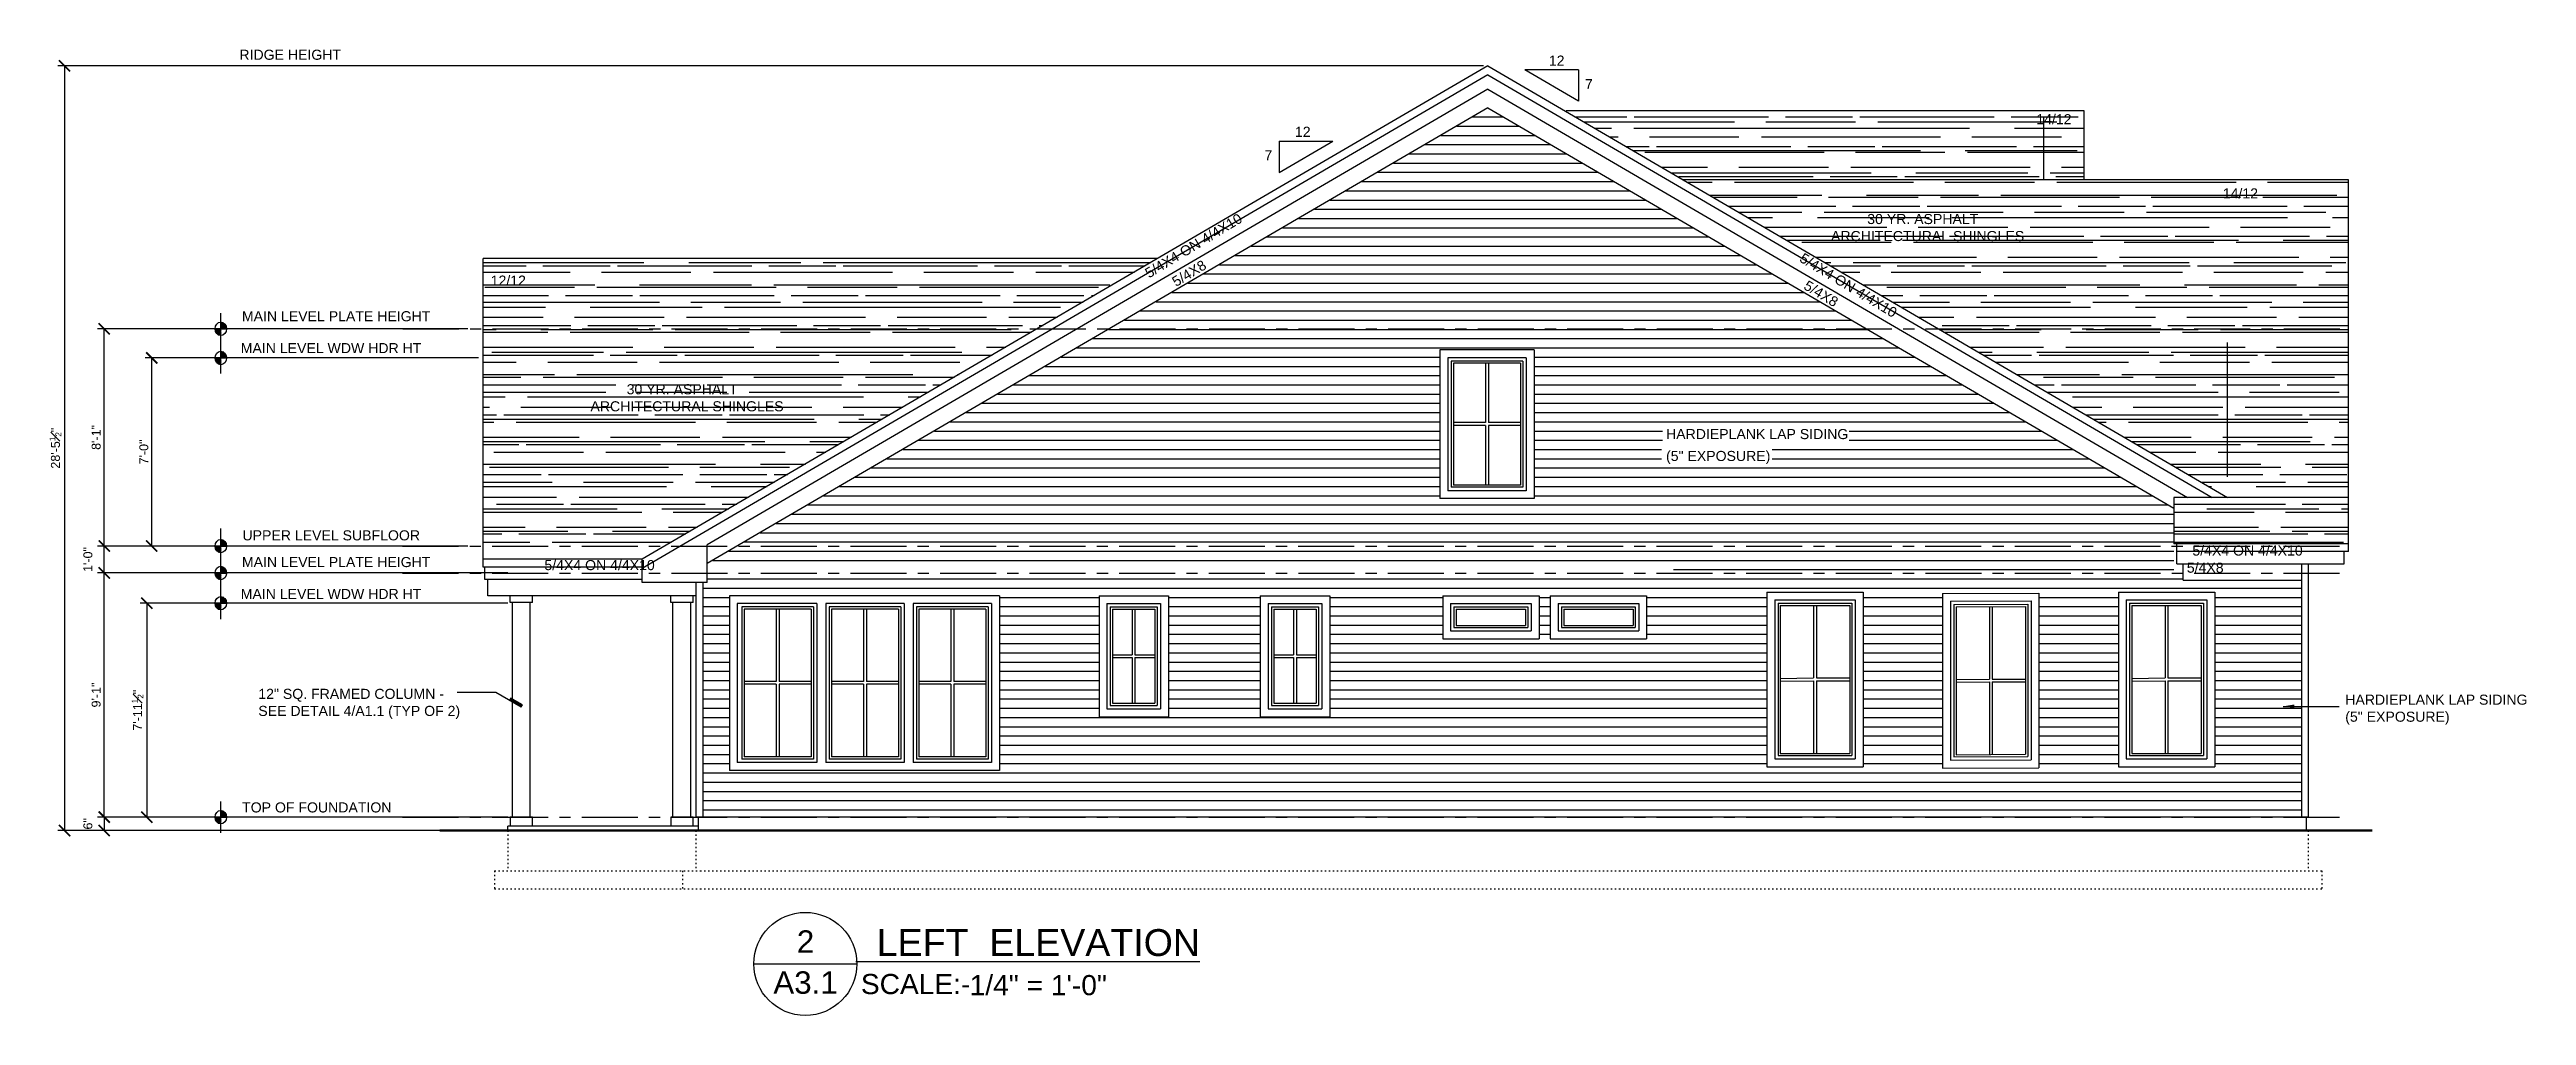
# Model space of a CAD drawing. Header units: inches. Extents: x -28708 to -16583, y 64755 to 66587.
# Drawn here: x -22243 to -21137, y 64774 to 65205 of the extents above; entities that cross this region are included whole.
import ezdxf
from ezdxf.enums import TextEntityAlignment as Align

# ---------------------------------------------------------------- set-up
doc = ezdxf.new("R2010")
doc.units = ezdxf.units.IN
doc.header["$LTSCALE"] = 20
doc.header["$MEASUREMENT"] = 0
for name, pattern in [('CENTER', [2, 1.25, -0.25, 0.25, -0.25]), ('Dashed Large', [12, 3, -6, 3]), ('Dashed Small', [4, 1, -2, 1]), ('HIDDEN', [0.375, 0.25, -0.125]), ('Solid', [0])]:
    doc.linetypes.add(name, pattern=pattern)
for name, color, linetype in [('CALLOUTS', 4, 'Continuous'), ('COLUMNS', 4, 'Continuous'), ('DIM', 2, 'Continuous'), ('ELEVATION LINES', 8, 'HIDDEN'), ('ELEVATION ROOF', 2, 'Continuous'), ('ELEVATION WALL', 5, 'Continuous'), ('GRADE LEVEL', 7, 'Continuous'), ('HATCH', 9, 'Continuous'), ('SYMBOLS', 7, 'Continuous'), ('TEXT', 3, 'Continuous'), ('WINDOW', 2, 'Continuous')]:
    doc.layers.add(name, color=color, linetype=linetype)
doc.layers.add('SPSHAPE_OUTLINE', color=7, linetype='Continuous', lineweight=0)
doc.styles.add('0.25 INCH', font='arial.ttf', dxfattribs={"height": 4})
doc.styles.add('Arial', font='arial.ttf')
doc.dimstyles.new('0.25 INCH', dxfattribs={"dimtxt": 4, "dimasz": 5, "dimexe": 3, "dimexo": 2, "dimgap": 1.5, "dimtad": 1, "dimdec": 3, "dimzin": 3, "dimdsep": 46, "dimlunit": 4, "dimtxsty": '0.25 INCH', "dimblk": 'ARCHTICK', "dimcen": 0.09, "dimclrd": 95, "dimclre": 8, "dimclrt": 30, "dimadec": 0, "dimazin": 0, "dimtfac": 0.65, "dimtdec": 3, "dimtofl": 0, "dimtmove": 2, "dimatfit": 3, "dimfxl": 0.18, "dimfrac": 1, "dimtolj": 1, "dimtzin": 0, "dimlwd": -1, "dimlwe": -1, "dimarcsym": 0})

msp = doc.modelspace()

# ---------------------------------------------------------------- texts
at = {"layer": 'TEXT', "linetype": 'Solid', "style": 'Arial'}
for s, rotation, p in [('RIDGE HEIGHT', 360, (-22158.6487, 65200.493)), ('12', 360, (-21573.8798, 65197.8778)), ('7', 360, (-21557.7548, 65187.3778)), ('14/12', 360, (-21356.2081, 65171.7152)), ('12', 360, (-21687.2662, 65166.0921)), ('7', 360, (-21700.8912, 65155.5921)), ('14/12', 360, (-21272.9158, 65138.5862)), ('5/4X4 ON 4/4X10', 31.1773913, (-21752.476, 65102.8424)), ('30 YR. ASPHALT', 360, (-21431.7014, 65127.1554)), ('ARCHITECTURAL SHINGLES', 360, (-21447.8821, 65119.5515)), ('5/4X8', 31.1784848, (-21740.3904, 65099.0183)), ('5/4X4 ON 4/4X10', 328.8226087, (-21462.3538, 65110.6736)), ('12/12', 360, (-22046.4246, 65099.6569)), ('5/4X8', 328.8215152, (-21460.4972, 65098.4142)), ('MAIN LEVEL PLATE HEIGHT', 360, (-22157.5299, 65083.7595)), ('MAIN LEVEL WDW HDR HT', 360, (-22158.053, 65069.5161)), ('30 YR. ASPHALT', 360, (-21985.7014, 65051.1554)), ('ARCHITECTURAL SHINGLES', 360, (-22001.8821, 65043.5515)), ('HARDIEPLANK LAP SIDING', 360, (-21521.5531, 65031.147)), ('(5" EXPOSURE)', 360, (-21521.5531, 65021.3713)), ('UPPER LEVEL SUBFLOOR', 360, (-22157.2769, 64985.9356)), ('MAIN LEVEL PLATE HEIGHT', 360, (-22157.5299, 64974.0097)), ('5/4X4 ON 4/4X10', 360, (-22022.4438, 64972.649)), ('MAIN LEVEL WDW HDR HT', 360, (-22158.053, 64959.7664)), ('12" SQ. FRAMED COLUMN -', 360, (-22150.197, 64915.1608)), ('SEE DETAIL 4/A1.1 (TYP OF 2)', 360, (-22150.197, 64907.557)), ('(5" EXPOSURE)', 360, (-21218.2345, 64904.9738)), ('TOP OF FOUNDATION', 360, (-22157.4293, 64864.4708))]:
    msp.add_text(s, height=4.5, rotation=rotation, dxfattribs=at).set_placement(p)
at = {"layer": 'TEXT', "linetype": 'Solid', "ltscale": 48, "style": 'Arial'}
for s, p in [('5/4X8', (-21288.9812, 64971.494)), ('5/4X4 ON 4/4X10', (-21286.5122, 64979.1517))]:
    msp.add_text(s, height=4.5, rotation=360, dxfattribs=at).set_placement(p)
at = {"layer": 'TEXT', "linetype": 'Solid', "style": 'Arial'}
msp.add_text('HARDIEPLANK LAP SIDING', height=4.5, dxfattribs=at).set_placement((-21218.2345, 64912.5776))

# ---------------------------------------------------------------- blocks, each defined once
blk = doc.blocks.new('_ArchTick')
at = {"color": 0, "linetype": 'ByBlock', "const_width": 0.15}
blk.add_lwpolyline([(-0.5, -0.5), (0.5, 0.5)], dxfattribs=at)
blk = doc.blocks.new('*D573')
at = {"layer": 'DEFPOINTS', "color": 0, "linetype": 'ByBlock', "lineweight": -2, "transparency": 16777216}
for p in [(-21601.1, 65197.8), (-22236.7, 64856.4), (-22036.7, 64856.4)]:
    blk.add_point(p, dxfattribs=at)
at = {"layer": 'DIM', "color": 8, "transparency": 16777216}
for p, q in [((-21603.1, 65197.8), (-22239.7, 65197.8)), ((-22038.7, 64856.4), (-22239.7, 64856.4))]:
    blk.add_line(p, q, dxfattribs=at)
at = {"layer": 'DIM', "color": 95, "transparency": 16777216}
blk.add_line((-22236.7, 65197.8), (-22236.7, 64856.4), dxfattribs=at)
at = {"layer": 'DIM', "color": 95, "linetype": 'ByBlock', "transparency": 16777216, "xscale": 5, "yscale": 5, "zscale": 5}
for p, rotation in [((-22236.7, 65197.8), 90), ((-22236.7, 64856.4), 270)]:
    blk.add_blockref('_ArchTick', p, dxfattribs=dict(at, rotation=rotation))
at = {"layer": 'DIM', "color": 30, "linetype": 'ByBlock', "lineweight": -2, "transparency": 16777216, "insert": (-22240.8, 65027.1), "char_height": 4, "attachment_point": 5, "rotation": 90, "style": 'Arial'}
blk.add_mtext('\\A1;28\'-5{\\H0.65x;\\S1#2;}"', dxfattribs=at)
blk = doc.blocks.new('*D574')
at = {"layer": 'DEFPOINTS', "color": 0, "linetype": 'ByBlock', "lineweight": -2, "transparency": 16777216}
for p in [(-22219, 64856.4), (-22036.7, 64862.4), (-22036.7, 64856.4)]:
    blk.add_point(p, dxfattribs=at)
at = {"layer": 'DIM', "color": 8, "transparency": 16777216}
for p, q in [((-22038.7, 64862.4), (-22222, 64862.4)), ((-22038.7, 64856.4), (-22222, 64856.4))]:
    blk.add_line(p, q, dxfattribs=at)
at = {"layer": 'DIM', "color": 95, "transparency": 16777216}
blk.add_line((-22219, 64862.4), (-22219, 64856.4), dxfattribs=at)
at = {"layer": 'DIM', "color": 95, "linetype": 'ByBlock', "transparency": 16777216, "xscale": 5, "yscale": 5, "zscale": 5}
for p, rotation in [((-22219, 64862.4), 90), ((-22219, 64856.4), 270)]:
    blk.add_blockref('_ArchTick', p, dxfattribs=dict(at, rotation=rotation))
at = {"layer": 'DIM', "color": 30, "linetype": 'ByBlock', "lineweight": -2, "transparency": 16777216, "insert": (-22226.3, 64859.4), "char_height": 4, "attachment_point": 5, "rotation": 90, "style": 'Arial'}
blk.add_mtext('\\A1;6"', dxfattribs=at)
blk = doc.blocks.new('*D575')
at = {"layer": 'DEFPOINTS', "color": 0, "linetype": 'ByBlock', "lineweight": -2, "transparency": 16777216}
for p in [(-22219, 64971.4), (-22036.7, 64971.4), (-22036.7, 64862.4)]:
    blk.add_point(p, dxfattribs=at)
at = {"layer": 'DIM', "color": 8, "transparency": 16777216}
for p, q in [((-22038.7, 64971.4), (-22222, 64971.4)), ((-22038.7, 64862.4), (-22222, 64862.4))]:
    blk.add_line(p, q, dxfattribs=at)
at = {"layer": 'DIM', "color": 95, "transparency": 16777216}
blk.add_line((-22219, 64862.4), (-22219, 64971.4), dxfattribs=at)
at = {"layer": 'DIM', "color": 95, "linetype": 'ByBlock', "transparency": 16777216, "xscale": 5, "yscale": 5, "zscale": 5}
for p, rotation in [((-22219, 64971.4), 90), ((-22219, 64862.4), 270)]:
    blk.add_blockref('_ArchTick', p, dxfattribs=dict(at, rotation=rotation))
at = {"layer": 'DIM', "color": 30, "linetype": 'ByBlock', "lineweight": -2, "transparency": 16777216, "insert": (-22222.6, 64916.9), "char_height": 4, "attachment_point": 5, "rotation": 90, "style": 'Arial'}
blk.add_mtext('\\A1;9\'-1"', dxfattribs=at)
blk = doc.blocks.new('*D576')
at = {"layer": 'DEFPOINTS', "color": 0, "linetype": 'ByBlock', "lineweight": -2, "transparency": 16777216}
for p in [(-22219, 64983.4), (-22054.7, 64983.4), (-22036.7, 64971.4)]:
    blk.add_point(p, dxfattribs=at)
at = {"layer": 'DIM', "color": 8, "transparency": 16777216}
for p, q in [((-22056.7, 64983.4), (-22222, 64983.4)), ((-22038.7, 64971.4), (-22222, 64971.4))]:
    blk.add_line(p, q, dxfattribs=at)
at = {"layer": 'DIM', "color": 95, "transparency": 16777216}
blk.add_line((-22219, 64971.4), (-22219, 64983.4), dxfattribs=at)
at = {"layer": 'DIM', "color": 95, "linetype": 'ByBlock', "transparency": 16777216, "xscale": 5, "yscale": 5, "zscale": 5}
for p, rotation in [((-22219, 64983.4), 90), ((-22219, 64971.4), 270)]:
    blk.add_blockref('_ArchTick', p, dxfattribs=dict(at, rotation=rotation))
at = {"layer": 'DIM', "color": 30, "linetype": 'ByBlock', "lineweight": -2, "transparency": 16777216, "insert": (-22226.3, 64977.4), "char_height": 4, "attachment_point": 5, "rotation": 90, "style": 'Arial'}
blk.add_mtext('\\A1;1\'-0"', dxfattribs=at)
blk = doc.blocks.new('*D577')
at = {"layer": 'DEFPOINTS', "color": 0, "linetype": 'ByBlock', "lineweight": -2, "transparency": 16777216}
for p in [(-22219, 65080.4), (-22054.7, 65080.4), (-22054.7, 64983.4)]:
    blk.add_point(p, dxfattribs=at)
at = {"layer": 'DIM', "color": 8, "transparency": 16777216}
for p, q in [((-22056.7, 65080.4), (-22222, 65080.4)), ((-22056.7, 64983.4), (-22222, 64983.4))]:
    blk.add_line(p, q, dxfattribs=at)
at = {"layer": 'DIM', "color": 95, "transparency": 16777216}
blk.add_line((-22219, 64983.4), (-22219, 65080.4), dxfattribs=at)
at = {"layer": 'DIM', "color": 95, "linetype": 'ByBlock', "transparency": 16777216, "xscale": 5, "yscale": 5, "zscale": 5}
for p, rotation in [((-22219, 65080.4), 90), ((-22219, 64983.4), 270)]:
    blk.add_blockref('_ArchTick', p, dxfattribs=dict(at, rotation=rotation))
at = {"layer": 'DIM', "color": 30, "linetype": 'ByBlock', "lineweight": -2, "transparency": 16777216, "insert": (-22222.6, 65031.9), "char_height": 4, "attachment_point": 5, "rotation": 90, "style": 'Arial'}
blk.add_mtext('\\A1;8\'-1"', dxfattribs=at)
blk = doc.blocks.new('*D578')
at = {"layer": 'DEFPOINTS', "color": 0, "linetype": 'ByBlock', "lineweight": -2, "transparency": 16777216}
for p in [(-22197.8, 65067.4), (-22049.8, 65067.4), (-22054.7, 64983.4)]:
    blk.add_point(p, dxfattribs=at)
at = {"layer": 'DIM', "color": 8, "transparency": 16777216}
for p, q in [((-22051.8, 65067.4), (-22200.8, 65067.4)), ((-22056.7, 64983.4), (-22200.8, 64983.4))]:
    blk.add_line(p, q, dxfattribs=at)
at = {"layer": 'DIM', "color": 95, "transparency": 16777216}
blk.add_line((-22197.8, 64983.4), (-22197.8, 65067.4), dxfattribs=at)
at = {"layer": 'DIM', "color": 95, "linetype": 'ByBlock', "transparency": 16777216, "xscale": 5, "yscale": 5, "zscale": 5}
for p, rotation in [((-22197.8, 65067.4), 90), ((-22197.8, 64983.4), 270)]:
    blk.add_blockref('_ArchTick', p, dxfattribs=dict(at, rotation=rotation))
at = {"layer": 'DIM', "color": 30, "linetype": 'ByBlock', "lineweight": -2, "transparency": 16777216, "insert": (-22201.3, 65025.4), "char_height": 4, "attachment_point": 5, "rotation": 90, "style": 'Arial'}
blk.add_mtext('\\A1;7\'-0"', dxfattribs=at)
blk = doc.blocks.new('*D579')
at = {"layer": 'DEFPOINTS', "color": 0, "linetype": 'ByBlock', "lineweight": -2, "transparency": 16777216}
for p in [(-22036.8, 64957.9), (-22200, 64862.4), (-22156.4, 64862.4)]:
    blk.add_point(p, dxfattribs=at)
at = {"layer": 'DIM', "color": 8, "transparency": 16777216}
for p, q in [((-22038.8, 64957.9), (-22203, 64957.9)), ((-22158.4, 64862.4), (-22203, 64862.4))]:
    blk.add_line(p, q, dxfattribs=at)
at = {"layer": 'DIM', "color": 95, "transparency": 16777216}
blk.add_line((-22200, 64957.9), (-22200, 64862.4), dxfattribs=at)
at = {"layer": 'DIM', "color": 95, "linetype": 'ByBlock', "transparency": 16777216, "xscale": 5, "yscale": 5, "zscale": 5}
for p, rotation in [((-22200, 64957.9), 90), ((-22200, 64862.4), 270)]:
    blk.add_blockref('_ArchTick', p, dxfattribs=dict(at, rotation=rotation))
at = {"layer": 'DIM', "color": 30, "linetype": 'ByBlock', "lineweight": -2, "transparency": 16777216, "insert": (-22204.1, 64910.1), "char_height": 4, "attachment_point": 5, "rotation": 90, "style": 'Arial'}
blk.add_mtext('\\A1;7\'-11{\\H0.65x;\\S1#2;}"', dxfattribs=at)
blk = doc.blocks.new('0.25 CALLOUT')
blk.add_line((-20.7, -1), (25.3, -1))
blk.add_circle((2.3, -1), 23)
at = {"ltscale": 24, "insert": (27.1, -5.5), "char_height": 9, "attachment_point": 1, "line_spacing_factor": 0.85, "style": '0.25 INCH'}
blk.add_mtext('SCALE:-', dxfattribs=at)
at = {"style": '0.25 INCH'}
for tag, p, height in [('SEC.NO', (-9.7, 2.7), 9), ('DWG.TITLE', (20.2, 1.9), 7.5), ('SH.NO', (-10.5, -14.7), 9), ('SCALE', (93.7, -12.8), 9)]:
    blk.add_attdef(tag, p, '', height=height, dxfattribs=at)

# ---------------------------------------------------------------- dimensions: what is measured, and where the dimension line sits
at = {"layer": 'DIM', "linetype": 'ByBlock', "lineweight": -2}
for base, p1, p2, picture, middle in [((-22236.664, 64856.3704), (-21601.0814, 65197.8084), (-22036.7231, 64856.3704), '*D573', (-22240.8088, 65027.0894)), ((-22219.039, 65080.3704), (-22054.7231, 64983.3704), (-22054.7231, 65080.3704), '*D577', (-22222.5813, 65031.8704)), ((-22197.789, 65067.3704), (-22054.7231, 64983.3704), (-22049.7612, 65067.3704), '*D578', (-22201.3313, 65025.3704)), ((-22219.039, 64983.3704), (-22036.7231, 64971.3704), (-22054.7231, 64983.3704), '*D576', (-22226.3313, 64977.3704)), ((-22219.039, 64971.3704), (-22036.7231, 64862.3704), (-22036.7231, 64971.3704), '*D575', (-22222.5813, 64916.8704)), ((-22199.9556, 64862.3704), (-22036.7612, 64957.8704), (-22156.4071, 64862.3704), '*D579', (-22204.0663, 64910.1204)), ((-22219.039, 64856.3704), (-22036.7231, 64862.3704), (-22036.7231, 64856.3704), '*D574', (-22226.3313, 64859.3704))]:
    dim = msp.add_linear_dim(base=base, p1=p1, p2=p2, angle=90, dimstyle='0.25 INCH', override={"dimtxsty": 'Arial'}, dxfattribs=at)
    dim.commit()
    dim.dimension.update_dxf_attribs({"geometry": picture, "text_midpoint": middle})

# ---------------------------------------------------------------- hatches: boundary and pattern name
at = {"layer": 'HATCH', "linetype": 'ByBlock', "lineweight": -2}
h = msp.add_hatch(dxfattribs=at)
h.set_pattern_fill('AR-RROOF', color=256, scale=10)
h.paths.add_polyline_path([(-21802.4038, 65080.3704), (-22049.7612, 65080.3704), (-22049.7612, 64983.3704), (-21968.6896, 64983.3704)])
h.paths.add_polyline_path([(-21748.618, 65111.7454), (-22049.7612, 65111.7454), (-22049.7612, 65080.3704), (-21802.4038, 65080.3704)])
h.paths.add_polyline_path([(-21216.7612, 65080.3704), (-21399.7589, 65080.3704), (-21270.7612, 65005.1219), (-21294.7612, 65005.1219), (-21294.7612, 64984.4017), (-21216.7612, 64984.4017)])
h.paths.add_polyline_path([(-21216.7612, 65146.9204), (-21513.8446, 65146.9204), (-21399.7589, 65080.3704), (-21216.7612, 65080.3704)])
h.paths.add_polyline_path([(-21334.8208, 65177.7594), (-21566.7116, 65177.7594), (-21513.8446, 65146.9204), (-21334.8208, 65146.9204)])
h.paths.add_polyline_path([(-22003.0546, 65042.3114), (-21914.439, 65042.3114), (-21914.439, 65049.2917), (-22003.0546, 65049.2917)], flags=24)
h.paths.add_polyline_path([(-21986.8656, 65049.9114), (-21934.9237, 65049.9114), (-21934.9237, 65056.8963), (-21986.8656, 65056.8963)], flags=24)
h.paths.add_polyline_path([(-22047.588, 65098.4167), (-22029.5297, 65098.4167), (-22029.5297, 65105.397), (-22047.588, 65105.397)], flags=24)
h.paths.add_polyline_path([(-21274.0791, 65137.3461), (-21256.0208, 65137.3461), (-21256.0208, 65144.3263), (-21274.0791, 65144.3263)], flags=24)
h.paths.add_polyline_path([(-21449.0546, 65118.3114), (-21360.439, 65118.3114), (-21360.439, 65125.2917), (-21449.0546, 65125.2917)], flags=24)
h.paths.add_polyline_path([(-21432.8656, 65125.9114), (-21380.9237, 65125.9114), (-21380.9237, 65132.8963), (-21432.8656, 65132.8963)], flags=24)
h.paths.add_polyline_path([(-21357.3715, 65170.4751), (-21339.3131, 65170.4751), (-21339.3131, 65177.4553), (-21357.3715, 65177.4553)], flags=24)
h = msp.add_hatch(dxfattribs=at)
h.set_pattern_fill('ANSI31', color=256, scale=33, angle=315)
h.set_pattern_definition([(0, (-1336.72, 0), (9e-16, 4.125), [])])
h.paths.add_polyline_path([(-21237.7612, 64968.1517), (-21290.6074, 64968.1517), (-21290.6074, 64971.4957), (-21949.7165, 64971.4957), (-21949.7165, 64967.0762), (-21951.7612, 64967.0762), (-21951.7612, 64862.3704), (-21237.7612, 64862.3704)])
h.paths.add_polyline_path([(-21621.2662, 64942.0036), (-21621.2662, 64961.2454), (-21578.2664, 64961.2454), (-21578.2664, 64942.0036)], flags=16)
h.paths.add_polyline_path([(-21573.2664, 64942.0036), (-21573.2664, 64961.2454), (-21530.2664, 64961.2454), (-21530.2664, 64942.0036)], flags=16)
h.paths.add_polyline_path([(-21617.7664, 64945.5036), (-21617.7664, 64957.7454), (-21581.7664, 64957.7454), (-21581.7664, 64945.5036)], flags=0)
h.paths.add_polyline_path([(-21616.2664, 64947.0036), (-21616.2664, 64956.2454), (-21583.2664, 64956.2454), (-21583.2664, 64947.0036)], flags=0)
h.paths.add_polyline_path([(-21615.2664, 64948.0036), (-21615.2664, 64955.2454), (-21584.2664, 64955.2454), (-21584.2664, 64948.0036)], flags=0)
h.paths.add_polyline_path([(-21569.7664, 64945.5036), (-21569.7664, 64957.7454), (-21533.7664, 64957.7454), (-21533.7664, 64945.5036)], flags=0)
h.paths.add_polyline_path([(-21568.2664, 64947.0036), (-21568.2664, 64956.2454), (-21535.2664, 64956.2454), (-21535.2664, 64947.0036)], flags=0)
h.paths.add_polyline_path([(-21567.2664, 64948.0036), (-21567.2664, 64955.2454), (-21536.2664, 64955.2454), (-21536.2664, 64948.0036)], flags=0)
h.paths.add_polyline_path([(-21671.7666, 64907.2223), (-21702.7664, 64907.2223), (-21702.7664, 64961.2454), (-21671.7666, 64961.2454)], flags=16)
h.paths.add_polyline_path([(-21675.2664, 64910.7223), (-21699.2664, 64910.7223), (-21699.2664, 64957.7454), (-21675.2666, 64957.7454)], flags=0)
h.paths.add_polyline_path([(-21676.7666, 64912.2223), (-21697.7664, 64912.2223), (-21697.7664, 64956.2454), (-21676.7666, 64956.2454)], flags=0)
h.paths.add_polyline_path([(-21677.7666, 64913.2223), (-21696.7664, 64913.2223), (-21696.7664, 64955.2454), (-21677.7666, 64955.2454)], flags=0)
h.paths.add_polyline_path([(-21476.5337, 64884.8564), (-21476.5337, 64962.8483), (-21433.5342, 64962.4922), (-21433.5342, 64884.5003)], flags=16)
h.paths.add_polyline_path([(-21474.7612, 64888.3564), (-21474.7612, 64959.3483), (-21439.7612, 64959.3483), (-21439.761, 64888.3564)], flags=0)
h.paths.add_polyline_path([(-21473.2612, 64889.8564), (-21473.2612, 64957.8483), (-21441.2612, 64957.8483), (-21441.2612, 64889.8564)], flags=0)
h.paths.add_polyline_path([(-21472.2612, 64890.8564), (-21472.2612, 64956.8483), (-21442.2612, 64956.8483), (-21442.2612, 64890.8564)], flags=0)
h.paths.add_polyline_path([(-21743.7754, 64907.2223), (-21774.7639, 64907.2223), (-21774.7639, 64961.2454), (-21743.7754, 64961.2454)], flags=16)
h.paths.add_polyline_path([(-21747.2752, 64910.7223), (-21771.2642, 64910.7223), (-21771.2642, 64957.7454), (-21747.2754, 64957.7454)], flags=0)
h.paths.add_polyline_path([(-21748.7754, 64912.2223), (-21769.7642, 64912.2223), (-21769.7642, 64956.2454), (-21748.7754, 64956.2454)], flags=0)
h.paths.add_polyline_path([(-21749.7754, 64913.2223), (-21768.7642, 64913.2223), (-21768.7642, 64955.2454), (-21749.7754, 64955.2454)], flags=0)
h.paths.add_polyline_path([(-21398.035, 64884.4488), (-21398.035, 64962.4407), (-21355.0352, 64962.4407), (-21355.0352, 64884.4488)], flags=16)
h.paths.add_polyline_path([(-21393.6682, 64887.9488), (-21393.6682, 64958.9407), (-21358.6682, 64958.9407), (-21358.668, 64887.9488)], flags=0)
h.paths.add_polyline_path([(-21392.1682, 64889.4488), (-21392.1682, 64957.4407), (-21360.1682, 64957.4407), (-21360.1682, 64889.4488)], flags=0)
h.paths.add_polyline_path([(-21391.1682, 64890.4488), (-21391.1682, 64956.4407), (-21361.1682, 64956.4407), (-21361.1682, 64890.4488)], flags=0)
h.paths.add_polyline_path([(-21819.2615, 64883.2536), (-21939.8235, 64883.2536), (-21939.8235, 64961.2454), (-21819.2615, 64961.2454)], flags=16)
h.paths.add_polyline_path([(-21822.7612, 64886.7536), (-21857.7615, 64886.7536), (-21857.7612, 64957.7454), (-21822.7612, 64957.7454)], flags=0)
h.paths.add_polyline_path([(-21824.2612, 64888.2536), (-21856.2612, 64888.2536), (-21856.2612, 64956.2454), (-21824.2612, 64956.2454)], flags=0)
h.paths.add_polyline_path([(-21825.2612, 64889.2536), (-21855.2612, 64889.2536), (-21855.2612, 64955.2454), (-21825.2612, 64955.2454)], flags=0)
h.paths.add_polyline_path([(-21861.7612, 64886.7536), (-21896.7615, 64886.7536), (-21896.7612, 64957.7454), (-21861.7612, 64957.7454)], flags=0)
h.paths.add_polyline_path([(-21863.2612, 64888.2536), (-21895.2612, 64888.2536), (-21895.2612, 64956.2454), (-21863.2612, 64956.2454)], flags=0)
h.paths.add_polyline_path([(-21864.2612, 64889.2536), (-21894.2612, 64889.2536), (-21894.2612, 64955.2454), (-21864.2612, 64955.2454)], flags=0)
h.paths.add_polyline_path([(-21319.5362, 64884.8564), (-21319.5362, 64962.8483), (-21276.5367, 64962.7983), (-21276.5367, 64884.8064)], flags=16)
h.paths.add_polyline_path([(-21314.8489, 64888.3564), (-21314.8489, 64959.3483), (-21279.8489, 64959.3483), (-21279.8486, 64888.3564)], flags=0)
h.paths.add_polyline_path([(-21313.3489, 64889.8564), (-21313.3489, 64957.8483), (-21281.3489, 64957.8483), (-21281.3489, 64889.8564)], flags=0)
h.paths.add_polyline_path([(-21312.3489, 64890.8564), (-21312.3489, 64956.8483), (-21282.3489, 64956.8483), (-21282.3489, 64890.8564)], flags=0)
h.paths.add_polyline_path([(-21900.7612, 64886.7536), (-21936.3237, 64886.7536), (-21936.3235, 64957.7454), (-21900.7612, 64957.7454)], flags=0)
h.paths.add_polyline_path([(-21902.2612, 64888.2536), (-21934.2612, 64888.2536), (-21934.2612, 64956.2454), (-21902.2612, 64956.2454)], flags=0)
h.paths.add_polyline_path([(-21903.2612, 64889.2536), (-21933.2612, 64889.2536), (-21933.2612, 64955.2454), (-21903.2612, 64955.2454)], flags=0)
h.paths.add_polyline_path([(-21294.7612, 65000.3097), (-21433.5084, 65081.2454), (-21768.589, 65081.2454), (-21949.7165, 64975.5474), (-21294.7612, 64971.4957)])
h.paths.add_polyline_path([(-21622.5112, 65004.6202), (-21622.5112, 65070.9952), (-21580.5115, 65070.9952), (-21580.5115, 65004.6202)], flags=16)
h.paths.add_polyline_path([(-21619.0115, 65008.1202), (-21619.0112, 65067.4952), (-21584.0112, 65067.4952), (-21584.0112, 65008.1202)], flags=0)
h.paths.add_polyline_path([(-21617.5112, 65009.6202), (-21617.5112, 65065.9952), (-21585.5112, 65065.9952), (-21585.5112, 65009.6202)], flags=0)
h.paths.add_polyline_path([(-21616.5112, 65010.6202), (-21616.5112, 65064.9952), (-21586.5112, 65064.9952), (-21586.5112, 65010.6202)], flags=0)
h.paths.add_polyline_path([(-21601.0809, 65178.9959), (-21768.589, 65081.2454), (-21433.5084, 65081.2454)])
h.paths.add_polyline_path([(-21523.5207, 65019.8116), (-21474.1895, 65019.8116), (-21474.1895, 65026.9485), (-21523.5207, 65026.9485)], flags=16)
h.paths.add_polyline_path([(-21523.1042, 65029.4935), (-21439.7432, 65029.4935), (-21439.7432, 65038.8005), (-21523.1042, 65038.8005)], flags=16)

# ---------------------------------------------------------------- linework, layer by layer
at = {"layer": 'COLUMNS', "linetype": 'Solid', "ltscale": 48}
for p, q in [((-22037.7612, 64958.2435), (-22037.7612, 64961.2435)), ((-22027.7612, 64958.2435), (-22037.7612, 64958.2435)), ((-22036.7612, 64862.3704), (-22036.7612, 64958.2435)), ((-22028.7612, 64862.3704), (-22028.7612, 64958.2435)), ((-22027.7612, 64958.2435), (-22027.7612, 64961.2435)), ((-21966.054, 64958.2435), (-21966.054, 64961.2435)), ((-21956.054, 64958.2435), (-21966.054, 64958.2435)), ((-21965.054, 64862.3704), (-21965.054, 64958.2435)), ((-21957.054, 64862.3704), (-21957.054, 64958.2435)), ((-21956.054, 64958.2435), (-21956.054, 64961.2435)), ((-22027.7612, 64862.3704), (-22037.7612, 64862.3704)), ((-22037.7612, 64862.3704), (-22037.7612, 64858.3704)), ((-22027.7612, 64858.3704), (-22027.7612, 64862.3704)), ((-21956.054, 64862.3704), (-21966.054, 64862.3704)), ((-21966.054, 64862.3704), (-21966.054, 64858.3704)), ((-21956.054, 64858.3704), (-21956.054, 64862.3704))]:
    msp.add_line(p, q, dxfattribs=at)
at = {"layer": 'ELEVATION LINES', "linetype": 'CENTER'}
for p, q in [((-22085.6518, 65080.3704), (-21216.6518, 65080.3704)), ((-22085.7612, 64983.3704), (-21216.7612, 64983.3704)), ((-22085.7424, 64971.3704), (-21216.7424, 64971.3704)), ((-22085.7612, 64862.3704), (-21216.7612, 64862.3704))]:
    msp.add_line(p, q, dxfattribs=at)
at = {"layer": 'ELEVATION ROOF', "linetype": 'Solid', "ltscale": 48}
for p, q in [((-21601.0814, 65197.8084), (-21978.7615, 64977.4952)), ((-21601.0814, 65197.8084), (-21270.7612, 65005.1219)), ((-21601.0811, 65193.7565), (-21978.7615, 64973.4435)), ((-21601.0811, 65187.3891), (-21949.7165, 64984.0186)), ((-21601.0811, 65193.7565), (-21277.7073, 65005.1219)), ((-21601.0811, 65187.3891), (-21288.6227, 65005.1219)), ((-21601.0809, 65178.9959), (-21949.7165, 64975.5474)), ((-21601.0809, 65178.9959), (-21294.7612, 65000.3097)), ((-21334.8208, 65177.7594), (-21566.2124, 65177.7594)), ((-21334.8208, 65146.9204), (-21334.8208, 65177.7594)), ((-21216.7612, 65146.9204), (-21513.8446, 65146.9204)), ((-21216.7612, 64980.9017), (-21216.7612, 65146.9204)), ((-22049.7612, 64973.9954), (-22049.7612, 65111.7454)), ((-21748.618, 65111.7454), (-22049.7612, 65111.7454)), ((-21270.7612, 65005.1219), (-21294.7612, 65005.1219)), ((-21294.7612, 65005.1219), (-21294.7612, 64984.4017)), ((-21978.7615, 64977.4954), (-22049.7612, 64977.4954)), ((-21978.7615, 64973.9954), (-22049.7612, 64973.9954)), ((-22049.0112, 64968.4954), (-22049.0112, 64973.9954)), ((-21978.7612, 64967.0762), (-21978.7615, 64977.4954)), ((-21949.7165, 64967.0762), (-21949.7165, 64984.0186)), ((-21216.7612, 64984.4017), (-21294.7612, 64984.4017)), ((-21293.4832, 64975.4017), (-21293.4832, 64984.4017)), ((-21216.7612, 64980.9017), (-21293.4832, 64980.9017)), ((-21293.4832, 64975.4017), (-21218.7612, 64975.4017)), ((-21290.6074, 64968.1517), (-21290.6074, 64975.4017)), ((-21218.7612, 64975.4017), (-21218.7612, 64980.9017)), ((-21978.7612, 64968.4954), (-22049.0112, 64968.4954)), ((-22047.7612, 64961.2454), (-22047.7612, 64968.4954)), ((-21949.7165, 64967.0762), (-21978.7612, 64967.0762)), ((-21290.6074, 64968.1517), (-21237.7612, 64968.1517)), ((-21954.7612, 64961.2454), (-22047.7612, 64961.2454))]:
    msp.add_line(p, q, dxfattribs=at)
at = {"layer": 'ELEVATION ROOF', "color": 1, "linetype": 'Dashed Large'}
for p, q in [((-21352.8208, 65146.9204), (-21352.8208, 65174.8175)), ((-21270.7612, 65014.3158), (-21270.7612, 65145.5292))]:
    msp.add_line(p, q, dxfattribs=at)
at = {"layer": 'ELEVATION WALL', "color": 1, "linetype": 'Solid', "ltscale": 28.8}
for p, q in [((-21237.7612, 64975.4017), (-21237.7612, 64862.3704)), ((-21951.7612, 64967.0762), (-21951.7612, 64862.3704))]:
    msp.add_line(p, q, dxfattribs=at)
at = {"layer": 'ELEVATION WALL', "linetype": 'Solid', "ltscale": 28.8}
for p, q in [((-21234.7612, 64975.4017), (-21234.7612, 64862.3704)), ((-21954.7612, 64967.0762), (-21954.7612, 64862.3704)), ((-21234.7425, 64856.3704), (-22061.2329, 64856.3704)), ((-22038.7612, 64856.1204), (-22038.7612, 64858.3704)), ((-21953.7612, 64858.3704), (-22038.7612, 64858.3704)), ((-21234.7612, 64862.3704), (-21954.7612, 64862.3704)), ((-21953.7612, 64862.3704), (-21953.7612, 64856.3704)), ((-21235.7612, 64862.3704), (-21235.7612, 64856.3704))]:
    msp.add_line(p, q, dxfattribs=at)
at = {"layer": 'ELEVATION WALL', "linetype": 'Dashed Small', "ltscale": 0.03}
for p, q in [((-22038.7612, 64856.3704), (-22038.7612, 64838.3704)), ((-21954.7612, 64856.3704), (-21954.7612, 64838.3704)), ((-21234.7612, 64856.3704), (-21234.7612, 64838.3704)), ((-22044.7612, 64838.3704), (-21228.7612, 64838.3704)), ((-22044.7612, 64838.3704), (-22044.7612, 64830.3704)), ((-22044.7612, 64830.3704), (-21228.7612, 64830.3704)), ((-21960.7612, 64838.3704), (-21960.7612, 64830.3704)), ((-21228.7612, 64838.3704), (-21228.7612, 64830.3704))]:
    msp.add_line(p, q, dxfattribs=at)
at = {"layer": 'GRADE LEVEL', "linetype": 'ByBlock', "lineweight": -2, "const_width": 1}
msp.add_lwpolyline([(-22069.161, 64856.3704), (-21206.1141, 64856.3704)], dxfattribs=at)
at = {"layer": 'SPSHAPE_OUTLINE', "color": 2, "linetype": 'CENTER', "true_color": 0xffff00}
msp.add_line((-22080.3633, 65197.8084), (-22231.5173, 65197.8084), dxfattribs=at)
at = {"layer": 'SPSHAPE_OUTLINE', "color": 96, "linetype": 'CENTER', "true_color": 0x008000}
msp.add_line((-22222.0622, 64862.3704), (-22170.8031, 64862.3704), dxfattribs=at)
at = {"layer": 'SYMBOLS', "color": 3, "linetype": 'Solid'}
for p, q in [((-21560.6298, 65195.9708), (-21584.6298, 65195.9708)), ((-21560.6298, 65181.9708), (-21584.6298, 65195.9708)), ((-21560.6298, 65195.9708), (-21560.6298, 65181.9708)), ((-21694.3912, 65164.1852), (-21670.3912, 65164.1852)), ((-21694.3912, 65164.1852), (-21694.3912, 65150.1852)), ((-21694.3912, 65150.1852), (-21670.3912, 65164.1852)), ((-22166.9758, 65060.49), (-22166.9758, 65087.3756)), ((-22169.5257, 65080.3704), (-22164.426, 65080.3704)), ((-22169.5257, 65080.1938), (-22167.1259, 65077.3653)), ((-22167.7258, 65077.5419), (-22169.3758, 65079.4866)), ((-22166.9758, 65077.7189), (-22169.2257, 65080.3704)), ((-22168.7757, 65080.3704), (-22166.9873, 65078.2627)), ((-22168.3258, 65080.3704), (-22166.9758, 65078.7794)), ((-22167.8759, 65080.3704), (-22166.9758, 65079.3099)), ((-22166.9758, 65079.8402), (-22167.4258, 65080.3704)), ((-22166.9758, 65083.022), (-22164.726, 65080.3704)), ((-22166.9758, 65082.4918), (-22165.1759, 65080.3704)), ((-22165.6259, 65080.3704), (-22166.9758, 65081.9615)), ((-22166.9758, 65081.4312), (-22166.076, 65080.3704)), ((-22166.5259, 65080.3704), (-22166.9758, 65080.9007)), ((-22164.5009, 65080.6357), (-22166.751, 65083.2873)), ((-22166.2259, 65083.1989), (-22164.5759, 65081.2543)), ((-22169.5257, 65067.3704), (-22164.426, 65067.3704)), ((-22169.5257, 65067.1938), (-22167.1259, 65064.3653)), ((-22167.7258, 65064.5419), (-22169.3758, 65066.4866)), ((-22166.9758, 65064.7189), (-22169.2257, 65067.3704)), ((-22168.7757, 65067.3704), (-22166.9873, 65065.2627)), ((-22168.3258, 65067.3704), (-22166.9758, 65065.7794)), ((-22167.8759, 65067.3704), (-22166.9758, 65066.3099)), ((-22166.9758, 65066.8402), (-22167.4258, 65067.3704)), ((-22166.9758, 65070.022), (-22164.726, 65067.3704)), ((-22166.9758, 65069.4918), (-22165.1759, 65067.3704)), ((-22165.6259, 65067.3704), (-22166.9758, 65068.9615)), ((-22166.9758, 65068.4312), (-22166.076, 65067.3704)), ((-22166.5259, 65067.3704), (-22166.9758, 65067.9007)), ((-22164.5009, 65067.6357), (-22166.751, 65070.2873)), ((-22166.2259, 65070.1989), (-22164.5759, 65068.2543)), ((-22166.9758, 64950.7403), (-22166.9758, 64991.2506)), ((-22166.9758, 64986.022), (-22164.726, 64983.3704)), ((-22166.9758, 64985.4918), (-22165.1759, 64983.3704)), ((-22165.6259, 64983.3704), (-22166.9758, 64984.9615)), ((-22164.5009, 64983.6357), (-22166.751, 64986.2873)), ((-22166.2259, 64986.1989), (-22164.5759, 64984.2543)), ((-22169.5257, 64983.3704), (-22164.426, 64983.3704)), ((-22169.5257, 64983.1938), (-22167.1259, 64980.3653)), ((-22167.7258, 64980.5419), (-22169.3758, 64982.4866)), ((-22166.9758, 64980.7189), (-22169.2257, 64983.3704)), ((-22168.7757, 64983.3704), (-22166.9873, 64981.2627)), ((-22168.3258, 64983.3704), (-22166.9758, 64981.7794)), ((-22167.8759, 64983.3704), (-22166.9758, 64982.3099)), ((-22166.9758, 64982.8402), (-22167.4258, 64983.3704)), ((-22166.9758, 64984.4312), (-22166.076, 64983.3704)), ((-22166.5259, 64983.3704), (-22166.9758, 64983.9007)), ((-22166.9758, 64974.022), (-22164.726, 64971.3704)), ((-22166.9758, 64973.4918), (-22165.1759, 64971.3704)), ((-22164.5009, 64971.6357), (-22166.751, 64974.2873)), ((-22166.2259, 64974.1989), (-22164.5759, 64972.2543)), ((-22169.5257, 64971.3704), (-22164.426, 64971.3704)), ((-22169.5257, 64971.1938), (-22167.1259, 64968.3653)), ((-22167.7258, 64968.5419), (-22169.3758, 64970.4866)), ((-22166.9758, 64968.7189), (-22169.2257, 64971.3704)), ((-22168.7757, 64971.3704), (-22166.9873, 64969.2627)), ((-22168.3258, 64971.3704), (-22166.9758, 64969.7794)), ((-22167.8759, 64971.3704), (-22166.9758, 64970.3099)), ((-22166.9758, 64970.8402), (-22167.4258, 64971.3704)), ((-22165.6259, 64971.3704), (-22166.9758, 64972.9615)), ((-22166.9758, 64972.4312), (-22166.076, 64971.3704)), ((-22166.5259, 64971.3704), (-22166.9758, 64971.9007)), ((-22169.5257, 64957.8704), (-22164.426, 64957.8704)), ((-22169.5257, 64957.6938), (-22167.1259, 64954.8653)), ((-22167.7258, 64955.0419), (-22169.3758, 64956.9866)), ((-22166.9758, 64955.2189), (-22169.2257, 64957.8704)), ((-22168.7757, 64957.8704), (-22166.9873, 64955.7627)), ((-22168.3258, 64957.8704), (-22166.9758, 64956.2794)), ((-22167.8759, 64957.8704), (-22166.9758, 64956.8099)), ((-22166.9758, 64957.3402), (-22167.4258, 64957.8704)), ((-22166.9758, 64960.522), (-22164.726, 64957.8704)), ((-22166.9758, 64959.9918), (-22165.1759, 64957.8704)), ((-22165.6259, 64957.8704), (-22166.9758, 64959.4615)), ((-22166.9758, 64958.9312), (-22166.076, 64957.8704)), ((-22166.5259, 64957.8704), (-22166.9758, 64958.4007)), ((-22164.5009, 64958.1357), (-22166.751, 64960.7873)), ((-22166.2259, 64960.6989), (-22164.5759, 64958.7543)), ((-22166.9758, 64855.3653), (-22166.9758, 64869.3756)), ((-22166.9758, 64865.022), (-22164.726, 64862.3704)), ((-22166.9758, 64864.4918), (-22165.1759, 64862.3704)), ((-22165.6259, 64862.3704), (-22166.9758, 64863.9615)), ((-22166.9758, 64863.4312), (-22166.076, 64862.3704)), ((-22166.5259, 64862.3704), (-22166.9758, 64862.9007)), ((-22164.5009, 64862.6357), (-22166.751, 64865.2873)), ((-22166.2259, 64865.1989), (-22164.5759, 64863.2543)), ((-22169.5257, 64862.3704), (-22164.426, 64862.3704)), ((-22169.5257, 64862.1938), (-22167.1259, 64859.3653)), ((-22167.7258, 64859.5419), (-22169.3758, 64861.4866)), ((-22166.9758, 64859.7189), (-22169.2257, 64862.3704)), ((-22168.7757, 64862.3704), (-22166.9873, 64860.2627)), ((-22168.3258, 64862.3704), (-22166.9758, 64860.7794)), ((-22167.8759, 64862.3704), (-22166.9758, 64861.3099)), ((-22166.9758, 64861.8402), (-22167.4258, 64862.3704))]:
    msp.add_line(p, q, dxfattribs=at)
for centre in [(-22166.9758, 65080.3704), (-22166.9758, 65067.3704), (-22166.9758, 64983.3704), (-22166.9758, 64971.3704), (-22166.9758, 64957.8704), (-22166.9758, 64862.3704)]:
    msp.add_ellipse(centre, major_axis=(0, 3), ratio=0.848484848, dxfattribs=at)
at = {"layer": 'TEXT', "linetype": 'Solid'}
for p, q in [((-22061.3458, 64918.1608), (-22044.2037, 64918.1608)), ((-22044.2037, 64918.1608), (-22032.794, 64911.5734)), ((-22037.4569, 64915.4969), (-22037.9901, 64914.5734)), ((-22037.9901, 64914.5734), (-22032.794, 64911.5734)), ((-22032.2607, 64912.4969), (-22037.4569, 64915.4969)), ((-22032.794, 64911.5734), (-22032.2607, 64912.4969))]:
    msp.add_line(p, q, dxfattribs=at)
msp.add_solid([(-22037.9901, 64914.5734), (-22032.794, 64911.5734), (-22037.4569, 64915.4969), (-22032.2607, 64912.4969)], dxfattribs=at)
at = {"layer": 'WINDOW', "linetype": 'Solid'}
for p, q in [((-21580.5115, 65070.9952), (-21622.5112, 65070.9952)), ((-21622.5112, 65070.9952), (-21622.5112, 65004.6202)), ((-21619.0112, 65067.4952), (-21619.0115, 65008.1202)), ((-21584.0112, 65067.4952), (-21619.0112, 65067.4952)), ((-21617.5112, 65065.9952), (-21617.5112, 65009.6202)), ((-21585.5112, 65065.9952), (-21617.5112, 65065.9952)), ((-21616.5112, 65064.9952), (-21616.5112, 65010.6202)), ((-21586.5112, 65064.9952), (-21616.5112, 65064.9952)), ((-21586.5112, 65064.9952), (-21586.5112, 65010.6202)), ((-21585.5112, 65065.9952), (-21585.5112, 65009.6202)), ((-21584.0112, 65067.4952), (-21584.0112, 65008.1202)), ((-21580.5115, 65070.9952), (-21580.5115, 65004.6202)), ((-21584.0112, 65008.1202), (-21619.0112, 65008.1202)), ((-21585.5112, 65009.6202), (-21617.5112, 65009.6202)), ((-21586.5112, 65010.6202), (-21616.5112, 65010.6202)), ((-21580.5115, 65004.6202), (-21622.5112, 65004.6202)), ((-21476.5337, 64962.8483), (-21476.5337, 64884.8564)), ((-21476.5337, 64962.8483), (-21433.5342, 64962.8483)), ((-21433.5342, 64962.8483), (-21433.5342, 64884.8564)), ((-21398.035, 64962.2458), (-21355.0352, 64962.4407)), ((-21355.0352, 64962.4407), (-21355.0352, 64884.4488)), ((-21319.5362, 64962.8483), (-21319.5362, 64884.8564)), ((-21319.5362, 64962.8483), (-21276.5367, 64962.8483)), ((-21276.5367, 64962.8483), (-21276.5367, 64884.8564)), ((-21819.2615, 64961.2454), (-21939.8235, 64961.2454)), ((-21939.8235, 64961.2454), (-21939.8235, 64883.2536)), ((-21936.3235, 64957.7454), (-21936.3237, 64886.7536)), ((-21900.7612, 64957.7454), (-21936.3235, 64957.7454)), ((-21934.2612, 64956.2454), (-21934.2612, 64888.2536)), ((-21902.2612, 64956.2454), (-21934.2612, 64956.2454)), ((-21933.2612, 64955.2454), (-21933.2612, 64889.2536)), ((-21903.2612, 64955.2454), (-21933.2612, 64955.2454)), ((-21903.2612, 64955.2454), (-21903.2612, 64889.2536)), ((-21902.2612, 64956.2454), (-21902.2612, 64888.2536)), ((-21900.7612, 64957.7454), (-21900.7612, 64886.7536)), ((-21896.7612, 64957.7454), (-21896.7615, 64886.7536)), ((-21861.7612, 64957.7454), (-21896.7612, 64957.7454)), ((-21895.2612, 64956.2454), (-21895.2612, 64888.2536)), ((-21863.2612, 64956.2454), (-21895.2612, 64956.2454)), ((-21894.2612, 64955.2454), (-21894.2612, 64889.2536)), ((-21864.2612, 64955.2454), (-21894.2612, 64955.2454)), ((-21864.2612, 64955.2454), (-21864.2612, 64889.2536)), ((-21863.2612, 64956.2454), (-21863.2612, 64888.2536)), ((-21861.7612, 64957.7454), (-21861.7612, 64886.7536)), ((-21857.7612, 64957.7454), (-21857.7615, 64886.7536)), ((-21822.7612, 64957.7454), (-21857.7612, 64957.7454)), ((-21856.2612, 64956.2454), (-21856.2612, 64888.2536)), ((-21824.2612, 64956.2454), (-21856.2612, 64956.2454)), ((-21855.2612, 64955.2454), (-21855.2612, 64889.2536)), ((-21825.2612, 64955.2454), (-21855.2612, 64955.2454)), ((-21825.2612, 64955.2454), (-21825.2612, 64889.2536)), ((-21824.2612, 64956.2454), (-21824.2612, 64888.2536)), ((-21822.7612, 64957.7454), (-21822.7612, 64886.7536)), ((-21819.2615, 64961.2454), (-21819.2615, 64883.2536)), ((-21774.7639, 64961.2454), (-21743.7754, 64961.2454)), ((-21774.7639, 64961.2454), (-21774.7639, 64907.2223)), ((-21771.2642, 64957.7454), (-21771.2642, 64910.7223)), ((-21771.2642, 64957.7454), (-21747.2754, 64957.7454)), ((-21769.7642, 64956.2454), (-21769.7642, 64912.2223)), ((-21769.7642, 64956.2454), (-21748.7754, 64956.2454)), ((-21768.7642, 64955.2454), (-21768.7642, 64913.2223)), ((-21768.7642, 64955.2454), (-21749.7754, 64955.2454)), ((-21749.7754, 64955.2454), (-21749.7754, 64913.2223)), ((-21748.7754, 64956.2454), (-21748.7754, 64912.2223)), ((-21747.2754, 64957.7454), (-21747.2752, 64910.7223)), ((-21743.7754, 64961.2454), (-21743.7754, 64907.2223)), ((-21702.7664, 64961.2454), (-21671.7666, 64961.2454)), ((-21702.7664, 64961.2454), (-21702.7664, 64907.2223)), ((-21699.2664, 64957.7454), (-21699.2664, 64910.7223)), ((-21699.2664, 64957.7454), (-21675.2666, 64957.7454)), ((-21697.7664, 64956.2454), (-21697.7664, 64912.2223)), ((-21697.7664, 64956.2454), (-21676.7666, 64956.2454)), ((-21696.7664, 64955.2454), (-21696.7664, 64913.2223)), ((-21696.7664, 64955.2454), (-21677.7666, 64955.2454)), ((-21677.7666, 64955.2454), (-21677.7666, 64913.2223)), ((-21676.7666, 64956.2454), (-21676.7666, 64912.2223)), ((-21675.2666, 64957.7454), (-21675.2664, 64910.7223)), ((-21671.7666, 64961.2454), (-21671.7666, 64907.2223)), ((-21621.2662, 64961.2454), (-21621.2662, 64942.0036)), ((-21621.2662, 64961.2454), (-21578.2664, 64961.2454)), ((-21617.7664, 64957.7454), (-21617.7664, 64945.5036)), ((-21617.7664, 64957.7454), (-21581.7664, 64957.7454)), ((-21616.2664, 64956.2454), (-21616.2664, 64947.0036)), ((-21616.2664, 64956.2454), (-21583.2664, 64956.2454)), ((-21615.2664, 64955.2454), (-21615.2664, 64948.0036)), ((-21615.2664, 64955.2454), (-21584.2664, 64955.2454)), ((-21584.2664, 64955.2454), (-21584.2664, 64948.0036)), ((-21583.2664, 64956.2454), (-21583.2664, 64947.0036)), ((-21581.7664, 64957.7454), (-21581.7664, 64945.5036)), ((-21578.2664, 64961.2454), (-21578.2664, 64942.0036)), ((-21573.2664, 64961.2454), (-21573.2664, 64942.0036)), ((-21573.2664, 64961.2454), (-21530.2664, 64961.2454)), ((-21569.7664, 64957.7454), (-21569.7664, 64945.5036)), ((-21569.7664, 64957.7454), (-21533.7664, 64957.7454)), ((-21568.2664, 64956.2454), (-21568.2664, 64947.0036)), ((-21568.2664, 64956.2454), (-21535.2664, 64956.2454)), ((-21567.2664, 64955.2454), (-21567.2664, 64948.0036)), ((-21567.2664, 64955.2454), (-21536.2664, 64955.2454)), ((-21536.2664, 64955.2454), (-21536.2664, 64948.0036)), ((-21535.2664, 64956.2454), (-21535.2664, 64947.0036)), ((-21533.7664, 64957.7454), (-21533.7664, 64945.5036)), ((-21530.2664, 64961.2454), (-21530.2664, 64942.0036)), ((-21473.034, 64959.3483), (-21473.034, 64888.3564)), ((-21473.034, 64959.3483), (-21437.0342, 64959.3483)), ((-21471.534, 64957.8483), (-21471.534, 64889.8564)), ((-21471.534, 64957.8483), (-21438.5342, 64957.8483)), ((-21470.534, 64956.8483), (-21470.534, 64890.8564)), ((-21470.534, 64956.8483), (-21439.5342, 64956.8483)), ((-21439.5342, 64956.8483), (-21439.5342, 64890.8564)), ((-21438.5342, 64957.8483), (-21438.5342, 64889.8564)), ((-21437.0342, 64959.3483), (-21437.034, 64888.3564)), ((-21398.035, 64962.2458), (-21398.035, 64884.254)), ((-21394.5352, 64958.7458), (-21358.5352, 64958.9407)), ((-21394.5352, 64958.7458), (-21394.5352, 64887.754)), ((-21393.0352, 64957.2458), (-21360.0352, 64957.4407)), ((-21393.0352, 64957.2458), (-21393.0352, 64889.254)), ((-21392.0352, 64956.2458), (-21361.0352, 64956.4407)), ((-21392.0352, 64956.2458), (-21392.0352, 64890.254)), ((-21361.0352, 64956.4407), (-21361.0352, 64890.4488)), ((-21360.0352, 64957.4407), (-21360.0352, 64889.4488)), ((-21358.5352, 64958.9407), (-21358.535, 64887.9488)), ((-21316.0365, 64959.3483), (-21316.0365, 64888.3564)), ((-21316.0365, 64959.3483), (-21280.0367, 64959.3483)), ((-21314.5365, 64957.8483), (-21314.5365, 64889.8564)), ((-21314.5365, 64957.8483), (-21281.5367, 64957.8483)), ((-21313.5365, 64956.8483), (-21313.5365, 64890.8564)), ((-21313.5365, 64956.8483), (-21282.5367, 64956.8483)), ((-21282.5367, 64956.8483), (-21282.5367, 64890.8564)), ((-21281.5367, 64957.8483), (-21281.5367, 64889.8564)), ((-21280.0367, 64959.3483), (-21280.0365, 64888.3564)), ((-21621.2662, 64942.0036), (-21578.2664, 64942.0036)), ((-21617.7664, 64945.5036), (-21581.7664, 64945.5036)), ((-21616.2664, 64947.0036), (-21583.2664, 64947.0036)), ((-21615.2664, 64948.0036), (-21584.2664, 64948.0036)), ((-21573.2664, 64942.0036), (-21530.2664, 64942.0036)), ((-21569.7664, 64945.5036), (-21533.7664, 64945.5036)), ((-21568.2664, 64947.0036), (-21535.2664, 64947.0036)), ((-21567.2664, 64948.0036), (-21536.2664, 64948.0036)), ((-21774.7639, 64907.2223), (-21743.7754, 64907.2223)), ((-21771.2642, 64910.7223), (-21747.2752, 64910.7223)), ((-21769.7642, 64912.2223), (-21748.7754, 64912.2223)), ((-21768.7642, 64913.2223), (-21749.7754, 64913.2223)), ((-21702.7664, 64907.2223), (-21671.7666, 64907.2223)), ((-21699.2664, 64910.7223), (-21675.2664, 64910.7223)), ((-21697.7664, 64912.2223), (-21676.7666, 64912.2223)), ((-21696.7664, 64913.2223), (-21677.7666, 64913.2223)), ((-21900.7612, 64886.7536), (-21936.3237, 64886.7536)), ((-21902.2612, 64888.2536), (-21934.2612, 64888.2536)), ((-21903.2612, 64889.2536), (-21933.2612, 64889.2536)), ((-21861.7612, 64886.7536), (-21896.7615, 64886.7536)), ((-21863.2612, 64888.2536), (-21895.2612, 64888.2536)), ((-21864.2612, 64889.2536), (-21894.2612, 64889.2536)), ((-21822.7612, 64886.7536), (-21857.7615, 64886.7536)), ((-21824.2612, 64888.2536), (-21856.2612, 64888.2536)), ((-21825.2612, 64889.2536), (-21855.2612, 64889.2536)), ((-21473.034, 64888.3564), (-21437.034, 64888.3564)), ((-21471.534, 64889.8564), (-21438.5342, 64889.8564)), ((-21470.534, 64890.8564), (-21439.5342, 64890.8564)), ((-21394.5352, 64887.754), (-21358.535, 64887.9488)), ((-21393.0352, 64889.254), (-21360.0352, 64889.4488)), ((-21392.0352, 64890.254), (-21361.0352, 64890.4488)), ((-21316.0365, 64888.3564), (-21280.0365, 64888.3564)), ((-21314.5365, 64889.8564), (-21281.5367, 64889.8564)), ((-21313.5365, 64890.8564), (-21282.5367, 64890.8564)), ((-21819.2615, 64883.2536), (-21939.8235, 64883.2536)), ((-21476.5337, 64884.8564), (-21433.5342, 64884.8564)), ((-21398.035, 64884.254), (-21355.0352, 64884.4488)), ((-21319.5362, 64884.8564), (-21276.5367, 64884.8564))]:
    msp.add_line(p, q, dxfattribs=at)
at = {"layer": 'WINDOW', "color": 1, "linetype": 'Solid'}
for p, q in [((-21602.1468, 65064.9952), (-21602.1468, 65038.4952)), ((-21600.8968, 65064.9952), (-21600.8968, 65038.4952)), ((-21602.1468, 65038.4952), (-21616.5112, 65038.4952)), ((-21602.1468, 65037.2452), (-21616.5112, 65037.2452)), ((-21602.1468, 65037.2452), (-21602.1468, 65010.6202)), ((-21586.5115, 65038.4952), (-21600.8968, 65038.4952)), ((-21586.5115, 65037.2452), (-21600.8968, 65037.2452)), ((-21600.8968, 65037.2452), (-21600.8968, 65010.6202)), ((-21918.8968, 64955.2454), (-21918.8968, 64922.9376)), ((-21917.6468, 64955.2454), (-21917.6468, 64922.9376)), ((-21879.8968, 64955.2454), (-21879.8968, 64922.9376)), ((-21878.6468, 64955.2454), (-21878.6468, 64922.9376)), ((-21840.8968, 64955.2454), (-21840.8968, 64922.9376)), ((-21839.6468, 64955.2454), (-21839.6468, 64922.9376)), ((-21759.9567, 64955.2454), (-21759.9567, 64934.8906)), ((-21758.7067, 64955.2454), (-21758.7067, 64934.8906)), ((-21687.8914, 64955.2454), (-21687.8914, 64934.8906)), ((-21686.6414, 64955.2454), (-21686.6414, 64934.8906)), ((-21455.6591, 64956.8444), (-21455.6591, 64924.5267)), ((-21454.4091, 64956.8522), (-21454.4091, 64924.5267)), ((-21377.1602, 64956.3394), (-21377.1602, 64924.0217)), ((-21375.9102, 64956.3472), (-21375.9102, 64924.0217)), ((-21298.6616, 64956.8444), (-21298.6616, 64924.5267)), ((-21297.4116, 64956.8522), (-21297.4116, 64924.5267)), ((-21768.7642, 64934.8906), (-21759.9567, 64934.8906)), ((-21768.7642, 64933.6406), (-21759.9567, 64933.6406)), ((-21759.9567, 64933.6406), (-21759.9567, 64913.2223)), ((-21758.7067, 64934.8906), (-21749.7754, 64934.8906)), ((-21758.7067, 64933.6406), (-21749.7754, 64933.6406)), ((-21758.7067, 64933.6406), (-21758.7067, 64913.2223)), ((-21696.7664, 64934.8906), (-21687.8914, 64934.8906)), ((-21696.7664, 64933.6406), (-21687.8914, 64933.6406)), ((-21687.8914, 64933.6406), (-21687.8914, 64913.2223)), ((-21686.6414, 64934.8906), (-21677.7666, 64934.8906)), ((-21686.6414, 64933.6406), (-21677.7666, 64933.6406)), ((-21686.6414, 64933.6406), (-21686.6414, 64913.2223)), ((-21918.8968, 64922.9376), (-21933.2612, 64922.9376)), ((-21918.8968, 64921.6876), (-21933.2612, 64921.6876)), ((-21918.8968, 64921.6876), (-21918.8968, 64889.2536)), ((-21903.2615, 64922.9376), (-21917.6468, 64922.9376)), ((-21917.6468, 64921.6876), (-21917.6468, 64889.2536)), ((-21903.2615, 64921.6876), (-21917.6468, 64921.6876)), ((-21879.8968, 64922.9376), (-21894.2612, 64922.9376)), ((-21879.8968, 64921.6876), (-21894.2612, 64921.6876)), ((-21879.8968, 64921.6876), (-21879.8968, 64889.2536)), ((-21864.2615, 64922.9376), (-21878.6468, 64922.9376)), ((-21878.6468, 64921.6876), (-21878.6468, 64889.2536)), ((-21864.2615, 64921.6876), (-21878.6468, 64921.6876)), ((-21840.8968, 64922.9376), (-21855.2612, 64922.9376)), ((-21840.8968, 64921.6876), (-21855.2612, 64921.6876)), ((-21840.8968, 64921.6876), (-21840.8968, 64889.2536)), ((-21825.2615, 64922.9376), (-21839.6468, 64922.9376)), ((-21839.6468, 64921.6876), (-21839.6468, 64889.2536)), ((-21825.2615, 64921.6876), (-21839.6468, 64921.6876)), ((-21470.534, 64924.3383), (-21455.6591, 64924.5267)), ((-21470.534, 64923.0883), (-21455.6591, 64923.2767)), ((-21455.6591, 64923.2767), (-21455.6591, 64890.9539)), ((-21454.4091, 64924.5267), (-21439.5342, 64924.5267)), ((-21454.4091, 64923.2767), (-21439.5342, 64923.2767)), ((-21454.4091, 64923.2767), (-21454.4091, 64890.9539)), ((-21392.0352, 64923.8333), (-21377.1602, 64924.0217)), ((-21392.0352, 64922.5833), (-21377.1602, 64922.7717)), ((-21377.1602, 64922.7717), (-21377.1602, 64890.4488)), ((-21375.9102, 64924.0217), (-21361.0352, 64924.0217)), ((-21375.9102, 64922.7717), (-21361.0352, 64922.7717)), ((-21375.9102, 64922.7717), (-21375.9102, 64890.4488)), ((-21313.5365, 64924.3383), (-21298.6616, 64924.5267)), ((-21313.5365, 64923.0883), (-21298.6616, 64923.2767)), ((-21298.6616, 64923.2767), (-21298.6616, 64890.9539)), ((-21297.4116, 64924.5267), (-21282.5367, 64924.5267)), ((-21297.4116, 64923.2767), (-21282.5367, 64923.2767)), ((-21297.4116, 64923.2767), (-21297.4116, 64890.9539))]:
    msp.add_line(p, q, dxfattribs=at)

# ---------------------------------------------------------------- block references
at = {"layer": 'CALLOUTS'}
ref = msp.add_blockref('0.25 CALLOUT', (-21908.2117, 64797.87), dxfattribs=at)
ref.add_attrib('SEC.NO', '2', dxfattribs={"layer": '0', "height": 10, "style": '0.25 INCH'}).set_placement((-21905.8299, 64806.8464), align=Align.MIDDLE_CENTER)
ref.add_attrib('SH.NO', 'A3.1', dxfattribs={"layer": '0', "height": 10, "style": '0.25 INCH'}).set_placement((-21905.8299, 64788.5287), align=Align.MIDDLE_CENTER)
ref.add_attrib('DWG.TITLE', '%%U  LEFT  ELEVATION', (-21883.3624, 64800.3844), dxfattribs={"layer": '0', "height": 12, "style": '0.25 INCH'})
ref.add_attrib('SCALE', '1/4" = 1\'-0"', (-21832.5385, 64782.8834), dxfattribs={"layer": '0', "height": 9, "style": '0.25 INCH'})

msp.set_redraw_order([(e.dxf.handle, doc.entitydb.next_handle()) for e in msp.query("TEXT MTEXT ATTDEF DIMENSION ARC_DIMENSION")])  # texts and dimensions are drawn at this point

# ---------------------------------------------------------------- leaders
at = {"layer": 'TEXT', "linetype": 'Solid', "path_type": 1}
msp.add_leader([(-21245.9681, 64911.8343), (-21220.994, 64911.8343)], dimstyle='0.25 INCH', override={"dimgap": 1.5, "dimtad": 0}, dxfattribs=at)

doc.saveas('drawing.dxf')
